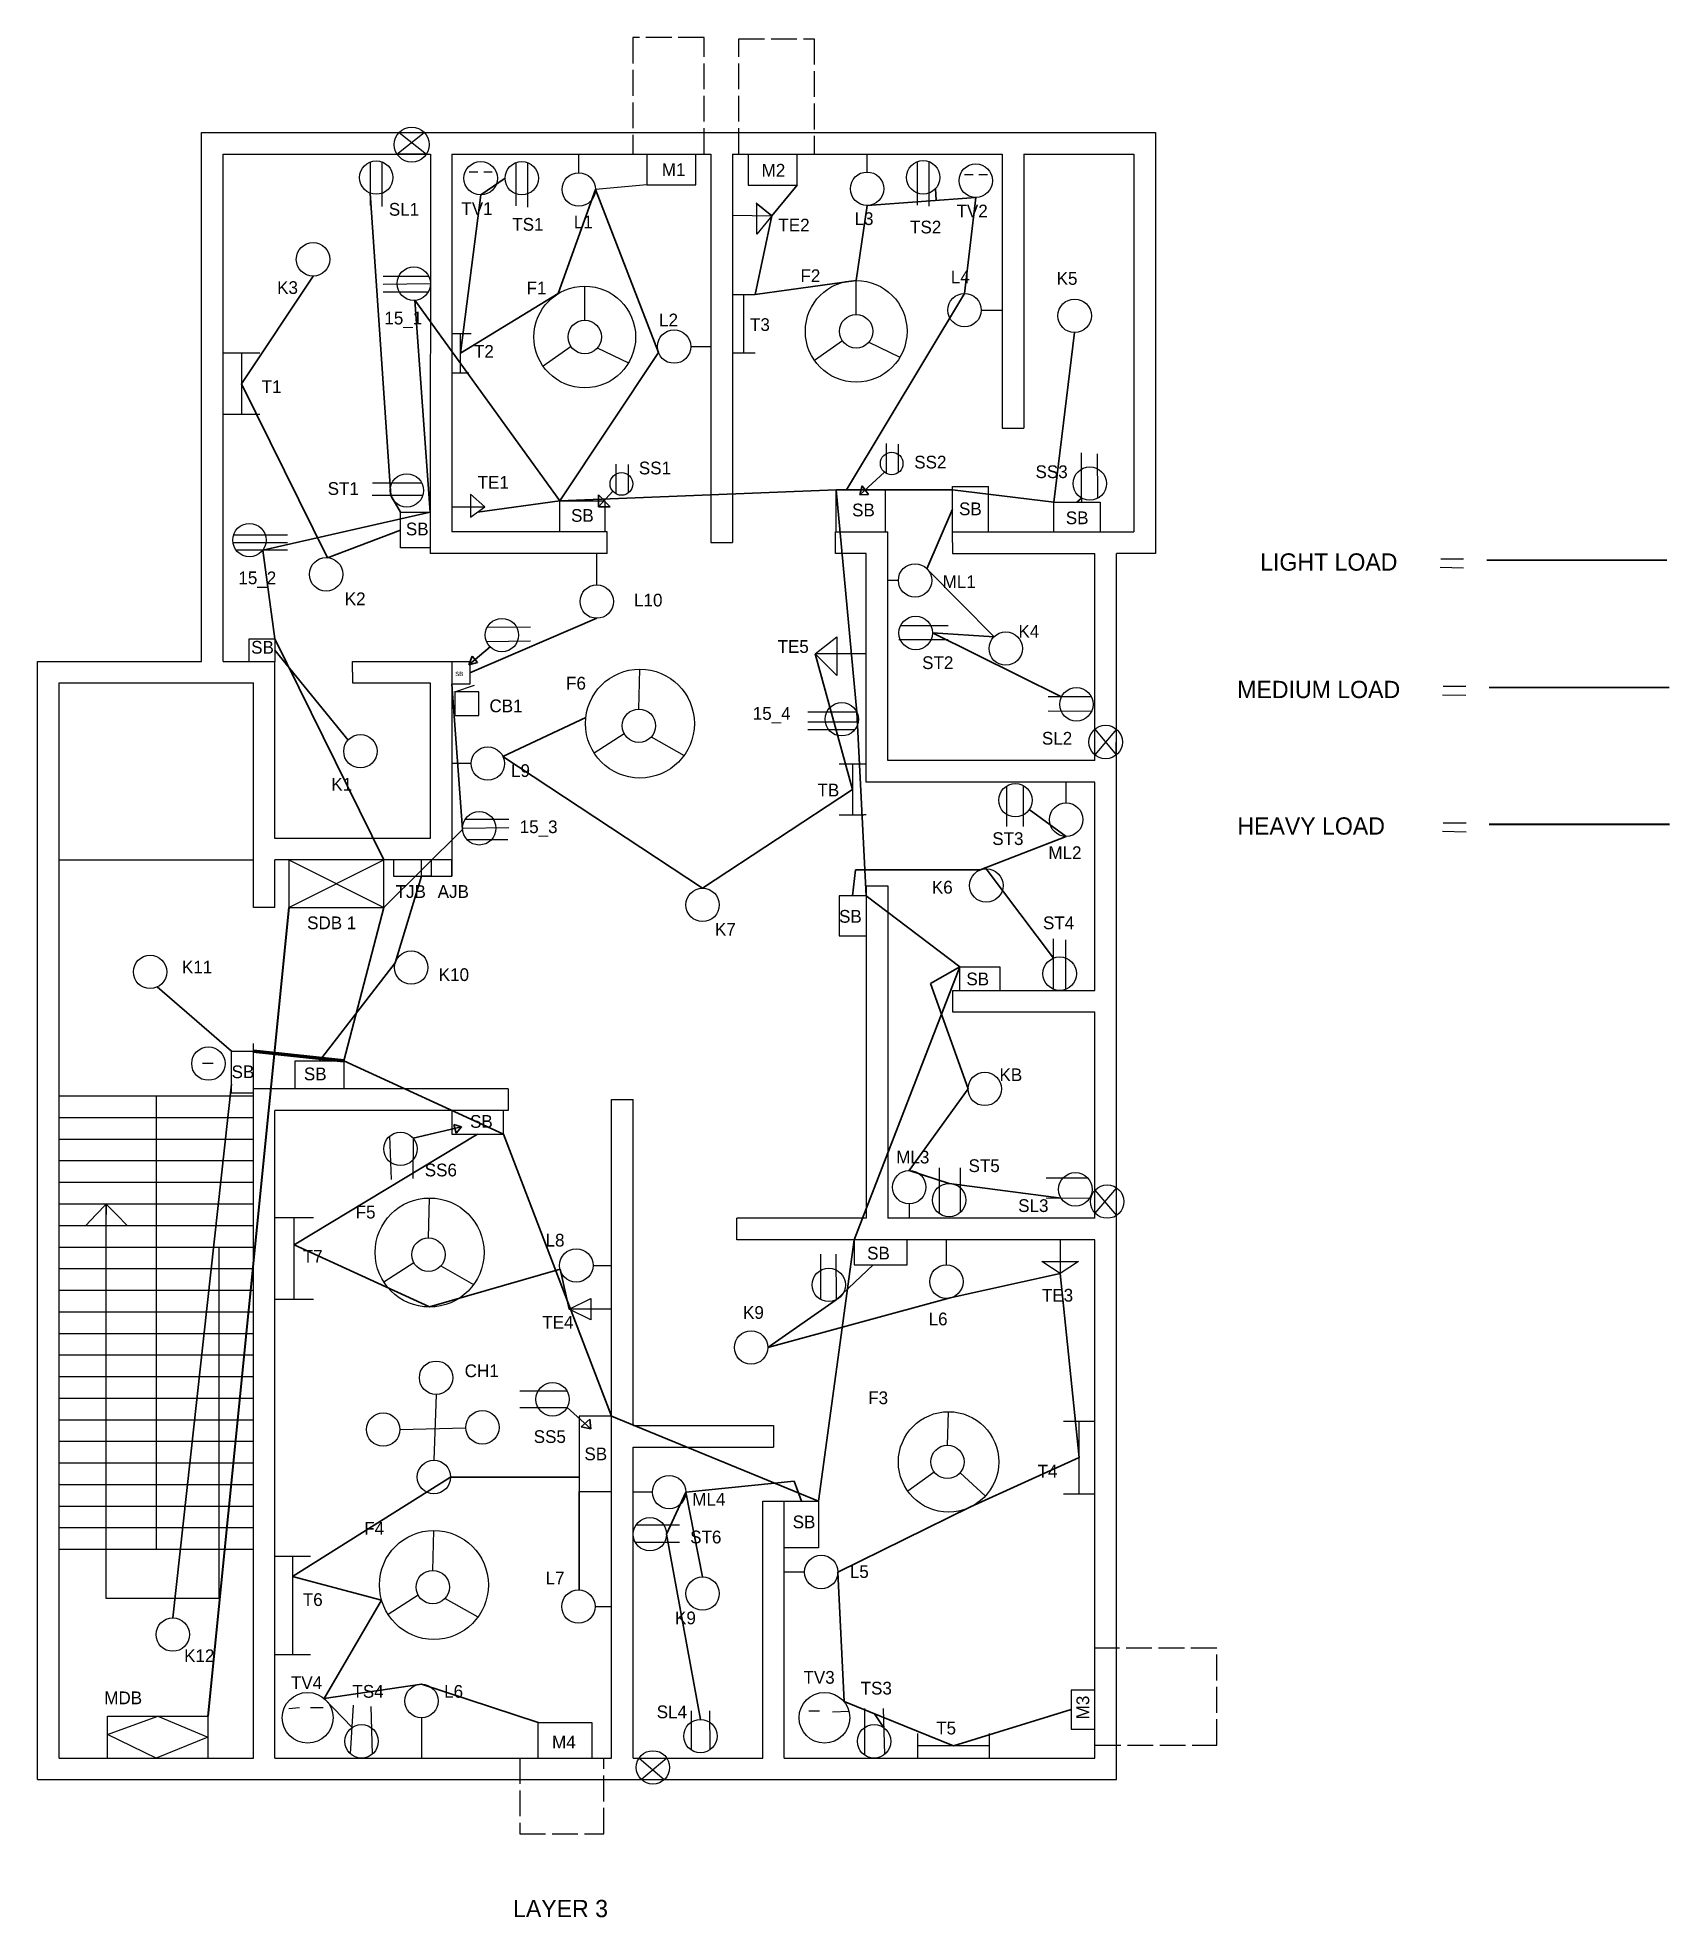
# Model space of a CAD drawing. Header units: inches. Extents: x -1401 to 4392, y -1632 to 1009.
# Drawn here: x 2271 to 3027, y -1477 to -606 of the extents above; entities that cross this region are included whole.
import ezdxf

# ---------------------------------------------------------------- set-up
doc = ezdxf.new("R2010")
doc.units = ezdxf.units.IN
doc.header["$MEASUREMENT"] = 0
doc.linetypes.add('ACAD_ISO02W100', pattern=[15, 12, -3])

msp = doc.modelspace()

# ---------------------------------------------------------------- texts
at = {"attachment_point": 1}
for s, insert, char_height, width in [('M1', (2560.32, -664.12), 5.9, 11.2344), ('M2', (2606.58, -664.41), 5.9, 11.2344), ('SL1', (2433.83, -682.52), 5.9, 11.2344), ('TV1', (2467.46, -682.16), 5.9, 11.2344), ('L3', (2649.64, -686.83), 5.9, 11.2344), ('TV2', (2696.89, -683.29), 5.9, 11.2344), ('TS1', (2491.03, -689.47), 5.9, 11.2344), ('L1', (2519.53, -688.43), 5.9, 11.2344), ('TE2', (2614.36, -689.82), 5.9, 11.2344), ('TS2', (2675.36, -690.72), 5.9, 11.2344), ('F2', (2624.57, -713.28), 5.9, 11.2344), ('L4', (2694.25, -713.81), 5.9, 11.2344), ('K3', (2382.06, -718.75), 5.9, 11.2344), ('F1', (2497.66, -718.96), 5.9, 11.2344), ('K5', (2743.29, -714.53), 5.9, 11.2344), ('15_1', (2431.76, -732.9), 5.9, 11.2344), ('L2', (2559.06, -733.77), 5.9, 11.2344), ('T3', (2601.2, -735.9), 5.9, 11.2344), ('T2', (2473.26, -748.32), 5.9, 11.2344), ('T1', (2374.9, -764.69), 5.9, 11.2344), ('SS2', (2677.3, -799.6), 5.9, 11.2344), ('TE1', (2474.98, -809.03), 5.9, 11.2344), ('SS1', (2549.68, -802.34), 5.9, 11.2344), ('SS3', (2733.49, -804.06), 5.9, 11.2344), ('ST1', (2405.48, -811.85), 5.9, 11.2344), ('SB', (2518.26, -824.31), 5.9, 11.2344), ('SB', (2648.5, -821.79), 5.9, 11.2344), ('SB', (2698.06, -821.26), 5.9, 11.2344), ('SB', (2747.52, -825.41), 5.9, 11.2344), ('SB', (2441.72, -830.59), 5.9, 11.2344), ('15_2', (2364.1, -853.22), 5.9, 11.2344), ('LIGHT LOAD', (2837.6, -844.83), 8, 211.524), ('ML1', (2690.46, -855.02), 5.9, 11.2344), ('K2', (2413.4, -862.94), 5.9, 11.2344), ('L10', (2547.46, -863.52), 5.9, 11.2344), ('K4', (2725.59, -877.98), 5.9, 11.2344), ('SB', (2370.03, -885.39), 5.9, 5.508), ('TE5', (2613.96, -885.02), 5.9, 11.2344), ('ST2', (2680.96, -892.52), 5.9, 11.2344), ('SB', (2464.61, -899.68), 2, 11.2344), ('F6', (2515.96, -902.02), 5.9, 11.2344), ('MEDIUM LOAD', (2826.98, -903.87), 8, 211.524), ('CB1', (2480.46, -912.52), 5.9, 11.2344), ('15_4', (2602.46, -916.02), 5.9, 11.2344), ('SL2', (2736.46, -927.52), 5.9, 11.2344), ('K1', (2407.16, -948.87), 5.9, 11.2344), ('L9', (2490.46, -942.52), 5.9, 11.2344), ('TB', (2632.46, -951.52), 5.9, 11.2344), ('15_3', (2494.46, -968.52), 5.9, 11.2344), ('ST3', (2713.46, -974.02), 5.9, 11.2344), ('HEAVY LOAD', (2827.04, -967.11), 8, 211.524), ('ML2', (2739.46, -980.52), 5.9, 11.2344), ('TJB', (2436.96, -998.52), 5.9, 11.2344), ('AJB', (2456.46, -998.52), 5.9, 11.2344), ('K6', (2685.46, -996.52), 5.9, 11.2344), ('SB', (2642.46, -1010.02), 5.9, 11.2344), ('SDB 1', (2395.96, -1013.02), 5.9, 30.5), ('K7', (2584.96, -1016.02), 5.9, 11.2344), ('ST4', (2736.96, -1013.02), 5.9, 11.2344), ('K11', (2337.96, -1033.52), 5.9, 30.5), ('K10', (2456.96, -1037.02), 5.9, 30.5), ('SB', (2701.46, -1039.02), 5.9, 11.2344), ('SB', (2360.96, -1082.02), 5.9, 30.5), ('SB', (2394.46, -1083.02), 5.9, 30.5), ('KB', (2716.8, -1083.41), 5.9, 11.2344), ('SB', (2471.46, -1105.02), 5.9, 11.2344), ('ML3', (2668.96, -1121.52), 5.9, 11.2344), ('SS6', (2450.46, -1127.52), 5.9, 11.2344), ('ST5', (2702.46, -1125.52), 5.9, 11.2344), ('F5', (2418.46, -1147.02), 5.9, 11.2344), ('SL3', (2725.46, -1144.02), 5.9, 11.2344), ('L8', (2506.46, -1160.02), 5.9, 11.2344), ('SB', (2655.46, -1166.02), 5.9, 11.2344), ('T7', (2393.96, -1167.52), 5.9, 11.2344), ('TE3', (2736.46, -1185.52), 5.9, 11.2344), ('TE4', (2504.96, -1198.02), 5.9, 11.2344), ('K9', (2597.96, -1193.52), 5.9, 11.2344), ('L6', (2683.96, -1196.52), 5.9, 11.2344), ('CH1', (2468.96, -1220.52), 5.9, 11.2344), ('F3', (2655.96, -1233.02), 5.9, 11.2344), ('SS5', (2500.96, -1251.02), 5.9, 11.2344), ('SB', (2524.46, -1259.02), 5.9, 11.2344), ('T4', (2734.46, -1267.02), 5.9, 11.2344), ('ML4', (2574.46, -1280.02), 5.9, 11.2344), ('F4', (2422.46, -1293.52), 5.9, 11.2344), ('SB', (2620.96, -1290.52), 5.9, 11.2344), ('ST6', (2573.46, -1297.52), 5.9, 11.2344), ('L5', (2647.46, -1313.52), 5.9, 11.2344), ('L7', (2506.46, -1316.52), 5.9, 11.2344), ('T6', (2393.96, -1326.52), 5.9, 11.2344), ('K9', (2566.46, -1335.02), 5.9, 11.2344), ('K12', (2338.96, -1352.52), 5.9, 11.2344), ('TV4', (2388.46, -1365.02), 5.9, 11.2344), ('TV3', (2625.96, -1362.52), 5.9, 11.2344), ('MDB', (2301.96, -1372.02), 5.9, 11.2344), ('TS4', (2416.96, -1369.02), 5.9, 11.2344), ('L6', (2459.46, -1369.02), 5.9, 11.2344), ('TS3', (2652.46, -1367.52), 5.9, 11.2344), ('SL4', (2557.96, -1378.52), 5.9, 11.2344), ('M4', (2509.46, -1392.52), 5.9, 11.2344), ('T5', (2687.46, -1386.02), 5.9, 11.2344), ('LAYER 3', (2491.39, -1468.56), 8, 396.2652)]:
    msp.add_mtext(s, dxfattribs=dict(at, insert=insert, char_height=char_height, width=width))
at = {"insert": (2752.46, -1384.92), "char_height": 5.9, "width": 11.2344, "attachment_point": 1, "rotation": 90}
msp.add_mtext('M3', dxfattribs=at)

# ---------------------------------------------------------------- linework, layer by layer
at = {"linetype": 'ACAD_ISO02W100'}
for p, q in [((2579.96, -605.92), (2546.96, -605.92)), ((2546.96, -605.92), (2546.96, -659.85)), ((2579.96, -659.85), (2579.96, -605.92)), ((2595.96, -659.85), (2595.96, -606.42)), ((2595.96, -606.42), (2630.96, -606.42)), ((2630.96, -606.42), (2630.96, -659.85)), ((2817.46, -1351.92), (2761.06, -1351.92)), ((2817.46, -1396.92), (2817.46, -1351.92)), ((2761.06, -1396.92), (2817.46, -1396.92)), ((2494.46, -1402.85), (2494.46, -1437.92)), ((2533.46, -1437.92), (2533.46, -1402.85)), ((2494.46, -1437.92), (2533.46, -1437.92))]:
    msp.add_line(p, q, dxfattribs=at)
for p, q in [((2347.06, -894.85), (2347.06, -649.85)), ((2347.06, -649.85), (2376.06, -649.85)), ((2352.06, -649.85), (2376.06, -649.85)), ((2352.06, -649.85), (2376.06, -649.85)), ((2376.06, -649.85), (2458.06, -649.85)), ((2437.6, -659.85), (2450.24, -649.85)), ((2438.59, -649.85), (2451.23, -659.85)), ((2458.06, -649.85), (2588.06, -649.85)), ((2588.06, -649.85), (2718.06, -649.85)), ((2718.06, -649.85), (2789.06, -649.85)), ((2789.06, -649.85), (2789.06, -844.85)), ((2347.06, -894.85), (2347.06, -654.85)), ((2357.06, -894.85), (2357.06, -659.85)), ((2357.06, -659.85), (2376.06, -659.85)), ((2376.06, -659.85), (2453.06, -659.85)), ((2451.23, -659.85), (2437.6, -659.85)), ((2453.06, -659.85), (2453.03, -844.85)), ((2463.06, -659.85), (2583.06, -659.85)), ((2463.06, -659.85), (2463.06, -834.85)), ((2463.06, -659.85), (2463.06, -834.85)), ((2521.85, -668.53), (2521.85, -659.85)), ((2553.42, -659.85), (2553.42, -674.06)), ((2576.14, -674.06), (2576.14, -659.85)), ((2583.06, -659.85), (2583.06, -839.85)), ((2593.06, -659.85), (2718.06, -659.85)), ((2593.06, -659.85), (2593.06, -839.85)), ((2600.3, -659.85), (2600.3, -674.2)), ((2623.03, -674.2), (2623.03, -659.85)), ((2655.47, -668.18), (2655.47, -659.85)), ((2718.06, -659.85), (2718.06, -786.85)), ((2728.06, -659.85), (2779.06, -659.85)), ((2728.06, -659.85), (2728.06, -786.85)), ((2779.06, -659.85), (2779.06, -834.85)), ((2425.25, -663.53), (2425.25, -683.62)), ((2430.63, -663.5), (2430.63, -684.1)), ((2471.12, -668.14), (2475.12, -668.14)), ((2477.78, -668.14), (2481.78, -668.14)), ((2492.69, -663.83), (2492.69, -683.92)), ((2498.06, -663.8), (2498.06, -684.41)), ((2678.7, -663.43), (2678.7, -683.51)), ((2684.08, -663.39), (2684.08, -684)), ((2700.56, -669.27), (2704.55, -669.27)), ((2707.21, -669.27), (2711.21, -669.27)), ((2553.42, -674.06), (2529.59, -676.27)), ((2553.42, -674.06), (2576.14, -674.06)), ((2600.3, -674.2), (2623.03, -674.2)), ((2611.32, -688.53), (2604.11, -682.58)), ((2604.11, -682.58), (2611.32, -688.53)), ((2604.41, -696.92), (2604.41, -682.84)), ((2593.06, -688.1), (2593.06, -688.1)), ((2593.06, -688.1), (2611.32, -688.53)), ((2611.32, -688.53), (2604.41, -696.92)), ((2433.65, -716.54), (2431.24, -716.54)), ((2431.24, -720.12), (2453.11, -719.77)), ((2452.35, -716.54), (2433.65, -716.54)), ((2524.62, -736.86), (2524.62, -721.05)), ((2650.39, -734.23), (2650.39, -718.41)), ((2431.24, -723.75), (2452.1, -723.72)), ((2463.06, -730.44), (2463.06, -730.44)), ((2593.06, -724.97), (2593.06, -724.97)), ((2593.06, -724.97), (2603.6, -724.97)), ((2598.33, -752.13), (2598.33, -724.97)), ((2708.33, -732.16), (2718.06, -732.16)), ((2463.06, -743.03), (2472.05, -743.03)), ((2467.01, -761.17), (2467.01, -743.03)), ((2644.06, -746.43), (2631.14, -755.55)), ((2656.21, -747.06), (2670.65, -753.97)), ((2357.06, -752.01), (2374.08, -752.01)), ((2365.57, -752.01), (2365.57, -780.47)), ((2518.3, -749.06), (2505.38, -758.19)), ((2530.44, -749.69), (2544.89, -756.61)), ((2573.77, -749.06), (2583.06, -749.06)), ((2603.6, -752.13), (2593.06, -752.13)), ((2463.06, -761.17), (2470.96, -761.17)), ((2374.08, -780.47), (2357.06, -780.47)), ((2718.06, -786.85), (2728.06, -786.85)), ((2664.38, -807.82), (2664.38, -793.98)), ((2670.08, -807.32), (2670.08, -794.17)), ((2754.77, -819.19), (2754.85, -798.31)), ((2762.33, -819.31), (2762.19, -798.74)), ((2539.14, -817.29), (2539.14, -803.44)), ((2544.84, -816.78), (2544.84, -803.64)), ((2449.53, -818.05), (2426.15, -818.05)), ((2429.87, -812.38), (2426.28, -812.38)), ((2449.16, -812.38), (2429.87, -812.38)), ((2478.33, -823.24), (2471.64, -817.36)), ((2471.64, -817.36), (2471.64, -828.1)), ((2641.06, -834.85), (2641.06, -815.33)), ((2641.06, -815.33), (2663.9, -815.33)), ((2663.9, -815.33), (2663.9, -834.85)), ((2695.06, -834.85), (2695.06, -813.92)), ((2695.06, -813.92), (2711.78, -813.92)), ((2711.78, -834.85), (2711.78, -813.92)), ((2439.18, -842.25), (2439.18, -825.77)), ((2439.18, -825.77), (2453.03, -825.77)), ((2463.06, -823.24), (2463.06, -823.24)), ((2463.06, -823.24), (2478.33, -823.24)), ((2471.64, -828.1), (2478.33, -823.24)), ((2513.11, -834.85), (2513.11, -820.54)), ((2513.11, -820.54), (2533.86, -820.54)), ((2533.86, -820.54), (2533.86, -834.85)), ((2741.91, -834.85), (2741.91, -821.17)), ((2741.91, -821.17), (2763.48, -821.17)), ((2754.77, -819.19), (2754.77, -821.17)), ((2763.48, -821.17), (2763.48, -834.85)), ((2535.06, -834.85), (2463.06, -834.85)), ((2535.06, -844.85), (2535.06, -834.85)), ((2640.88, -844.85), (2640.88, -834.85)), ((2641.06, -834.85), (2665.06, -834.85)), ((2665.06, -940.85), (2665.06, -834.85)), ((2695.06, -839.85), (2695.06, -834.85)), ((2695.06, -834.85), (2779.06, -834.85)), ((2386.93, -839.92), (2361.57, -839.91)), ((2361.87, -836.24), (2386.93, -836.24)), ((2386.93, -843.39), (2363.03, -843.36)), ((2453.03, -842.25), (2439.18, -842.25)), ((2583.06, -839.85), (2593.06, -839.85)), ((2695.06, -839.85), (2695.06, -844.85)), ((2463.06, -844.85), (2453.03, -844.85)), ((2535.06, -844.85), (2463.06, -844.85)), ((2530.2, -859.44), (2530.2, -844.85)), ((2655.06, -844.85), (2640.88, -844.85)), ((2655.06, -950.85), (2655.06, -844.85)), ((2695.06, -844.85), (2761.06, -844.85)), ((2761.06, -940.85), (2761.06, -844.85)), ((2771.06, -945.85), (2771.06, -844.85)), ((2789.06, -844.85), (2771.06, -844.85)), ((2931.88, -851.65), (2921, -851.43)), ((2921.32, -847.34), (2931.88, -847.34)), ((2669.93, -857.38), (2665.06, -857.38)), ((2479.34, -879.09), (2499.46, -878.92)), ((2671.03, -878.29), (2693.06, -878.29)), ((2369.06, -894.85), (2369.06, -884.41)), ((2369.06, -884.41), (2381.05, -884.41)), ((2381.05, -884.41), (2381.05, -894.85)), ((2479.03, -885.59), (2499.46, -885.42)), ((2631.46, -891.42), (2641.46, -883.42)), ((2641.46, -883.42), (2641.46, -901.42)), ((2693.06, -884.94), (2670.23, -884.94)), ((2271.06, -981.85), (2271.06, -894.85)), ((2271.06, -894.85), (2347.06, -894.85)), ((2276.06, -894.85), (2347.06, -894.85)), ((2357.06, -894.85), (2376.06, -894.85)), ((2357.06, -894.85), (2381.06, -894.85)), ((2381.06, -976.85), (2381.06, -894.85)), ((2417.06, -899.85), (2417.06, -894.85)), ((2417.06, -894.85), (2463.03, -894.85)), ((2463.03, -894.85), (2463.03, -986.85)), ((2463.03, -894.85), (2471.29, -894.85)), ((2471.29, -894.85), (2471.29, -905.42)), ((2655.06, -891.42), (2631.46, -891.42)), ((2641.46, -901.42), (2631.46, -891.42)), ((2655.06, -891.42), (2655.06, -891.42)), ((2281.06, -981.85), (2281.06, -904.85)), ((2281.06, -904.85), (2371.06, -904.85)), ((2371.06, -1008.85), (2371.06, -904.85)), ((2371.06, -1008.85), (2371.06, -904.85)), ((2417.06, -899.85), (2417.06, -904.85)), ((2417.06, -904.85), (2453.03, -904.85)), ((2453.03, -904.85), (2453.03, -976.85)), ((2471.29, -905.42), (2463.03, -905.42)), ((2549.7, -916.94), (2550.2, -898.44)), ((2464.46, -908.92), (2473.46, -905.92)), ((2475.46, -908.92), (2464.46, -908.92)), ((2464.46, -908.92), (2464.46, -919.92)), ((2475.46, -919.92), (2475.46, -908.92)), ((2759.4, -911.31), (2739.3, -911.31)), ((2932.97, -910.69), (2922.09, -910.47)), ((2922.41, -906.38), (2932.97, -906.38)), ((2464.46, -919.92), (2475.46, -919.92)), ((2650.66, -918.32), (2627.96, -918.32)), ((2627.96, -922.92), (2651.34, -922.9)), ((2739.3, -917.74), (2759.51, -917.96)), ((2542.91, -928.39), (2529.01, -937.39)), ((2555.42, -929.88), (2570.61, -938.52)), ((2649.67, -926.59), (2627.96, -926.59)), ((2771.06, -926.21), (2761.06, -938.18)), ((2761.06, -926.26), (2770.93, -938.18)), ((2770.93, -938.18), (2771.06, -926.21)), ((2771.06, -940.02), (2771.06, -926.21)), ((2471.96, -942.18), (2463.03, -942.18)), ((2655.06, -942.42), (2642.46, -942.42)), ((2648.76, -942.42), (2648.76, -965.92)), ((2761.06, -940.85), (2665.06, -940.85)), ((2771.06, -1051.85), (2771.06, -945.85)), ((2761.06, -950.85), (2655.06, -950.85)), ((2720.09, -952.62), (2720.09, -971.42)), ((2727.77, -952.32), (2727.77, -971.42)), ((2747.7, -960.44), (2747.7, -950.85)), ((2761.06, -1047.26), (2761.06, -950.85)), ((2642.46, -965.92), (2653.96, -965.92)), ((2655.06, -965.92), (2653.96, -965.92)), ((2489.46, -971.92), (2467.96, -972.33)), ((2469.23, -967.93), (2489.46, -967.93)), ((2933.03, -973.93), (2922.15, -973.72)), ((2922.47, -969.63), (2933.03, -969.63)), ((2271.06, -1097.85), (2271.06, -981.85)), ((2281.06, -1097.85), (2281.06, -981.85)), ((2453.03, -976.85), (2381.06, -976.85)), ((2469.98, -977.39), (2488.96, -977.39)), ((2371.06, -986.94), (2281.06, -986.94)), ((2463.03, -986.85), (2381.06, -986.85)), ((2381.06, -1008.85), (2381.06, -986.85)), ((2387.46, -986.85), (2387.46, -1008.92)), ((2387.46, -1008.92), (2431.46, -986.85)), ((2387.46, -986.85), (2431.46, -1008.92)), ((2431.46, -1008.92), (2431.46, -986.85)), ((2435.96, -986.85), (2435.96, -994.42)), ((2448.96, -994.42), (2448.96, -986.85)), ((2453.46, -986.85), (2453.46, -994.42)), ((2710.7, -990.94), (2710.5, -990.45)), ((2435.96, -994.42), (2448.96, -994.42)), ((2453.46, -994.42), (2462.96, -994.42)), ((2655.06, -998.85), (2655.06, -1152.85)), ((2655.06, -998.85), (2665.06, -998.85)), ((2665.06, -998.85), (2665.06, -1152.85)), ((2381.06, -1008.85), (2371.06, -1008.85)), ((2387.46, -1008.92), (2431.46, -1008.92)), ((2655.06, -1003.42), (2642.46, -1003.42)), ((2642.46, -1003.42), (2642.46, -1021.92)), ((2642.46, -1021.92), (2655.06, -1021.92)), ((2741.84, -1046.71), (2741.84, -1023.42)), ((2747.57, -1046.7), (2747.57, -1023.92)), ((2698.46, -1047.26), (2698.46, -1036.42)), ((2698.46, -1036.42), (2716.96, -1036.42)), ((2716.96, -1036.42), (2716.96, -1047.26)), ((2695.06, -1047.26), (2761.06, -1047.26)), ((2695.06, -1047.26), (2761.06, -1047.26)), ((2695.06, -1047.26), (2695.06, -1057.26)), ((2771.06, -1157.85), (2771.06, -1051.85)), ((2695.06, -1057.26), (2761.06, -1057.26)), ((2761.06, -1152.85), (2761.06, -1057.26)), ((2360.96, -1094.92), (2360.96, -1075.42)), ((2360.96, -1075.42), (2371.06, -1075.42)), ((2371.06, -1092.85), (2371.06, -1071.92)), ((2347.46, -1080.92), (2352.46, -1080.92)), ((2390.46, -1092.85), (2390.46, -1079.92)), ((2390.46, -1079.92), (2412.96, -1079.92)), ((2412.96, -1079.92), (2412.96, -1092.85)), ((2371.06, -1096.29), (2281.06, -1096.29)), ((2326.06, -1096.29), (2326.06, -1306.29)), ((2371.06, -1094.92), (2360.96, -1094.92)), ((2371.06, -1402.85), (2371.06, -1092.85)), ((2489.06, -1092.85), (2371.06, -1092.85)), ((2489.06, -1092.85), (2489.06, -1102.85)), ((2271.06, -1407.85), (2271.06, -1097.85)), ((2271.06, -1412.85), (2271.06, -1097.85)), ((2281.06, -1402.85), (2281.06, -1097.85)), ((2381.06, -1402.85), (2381.06, -1102.85)), ((2489.06, -1102.85), (2381.06, -1102.85)), ((2462.96, -1102.85), (2462.96, -1113.92)), ((2486.96, -1113.92), (2486.96, -1102.85)), ((2537.06, -1402.85), (2537.06, -1097.85)), ((2537.06, -1097.85), (2547.06, -1097.85)), ((2547.06, -1248.85), (2547.06, -1097.85)), ((2371.06, -1106.29), (2281.06, -1106.29)), ((2462.96, -1113.92), (2486.96, -1113.92)), ((2371.06, -1116.29), (2281.06, -1116.29)), ((2434.19, -1114.78), (2434.96, -1134.92)), ((2445.16, -1115.75), (2444.96, -1134.42)), ((2371.06, -1126.29), (2281.06, -1126.29)), ((2689.05, -1150.78), (2689.05, -1129.42)), ((2698.66, -1150.14), (2698.66, -1129.42)), ((2371.06, -1136.29), (2281.06, -1136.29)), ((2757.68, -1134.21), (2738.46, -1134.21)), ((2771.06, -1138.72), (2761.06, -1150.41)), ((2761.06, -1139.82), (2771.06, -1151.51)), ((2771.06, -1151.51), (2771.06, -1138.72)), ((2371.06, -1146.29), (2281.06, -1146.29)), ((2298.23, -1151), (2302.91, -1146.29)), ((2302.91, -1328.92), (2302.91, -1146.29)), ((2302.91, -1146.29), (2302.91, -1151)), ((2302.91, -1146.29), (2307.59, -1151)), ((2452.2, -1161.94), (2452.7, -1143.44)), ((2674.96, -1146.15), (2674.96, -1152.85)), ((2738.46, -1143.42), (2758.49, -1143.57)), ((2371.06, -1156.29), (2281.06, -1156.29)), ((2298.23, -1151), (2293.26, -1156.29)), ((2312.71, -1156.29), (2307.59, -1151)), ((2381.06, -1152.42), (2398.96, -1152.42)), ((2390.01, -1190.42), (2390.01, -1152.42)), ((2655.06, -1152.85), (2595.06, -1152.85)), ((2595.06, -1162.85), (2595.06, -1152.85)), ((2761.06, -1152.85), (2665.06, -1152.85)), ((2771.06, -1253.85), (2771.06, -1157.85)), ((2371.06, -1166.29), (2281.06, -1166.29)), ((2355.01, -1166.29), (2355.01, -1328.92)), ((2761.06, -1162.85), (2595.06, -1162.85)), ((2649.46, -1162.85), (2649.46, -1174.42)), ((2673.96, -1174.42), (2673.96, -1162.85)), ((2692.2, -1174.44), (2692.2, -1162.85)), ((2744.96, -1162.85), (2744.96, -1178.42)), ((2761.06, -1253.85), (2761.06, -1162.85)), ((2445.41, -1173.39), (2431.51, -1182.39)), ((2457.92, -1174.88), (2473.11, -1183.52)), ((2528.43, -1174.68), (2537.06, -1174.68)), ((2633.94, -1190.44), (2633.94, -1169.42)), ((2640.96, -1169.42), (2641.07, -1190.64)), ((2649.46, -1174.42), (2673.96, -1174.42)), ((2744.96, -1178.42), (2736.46, -1172.92)), ((2736.46, -1172.92), (2753.46, -1172.92)), ((2753.46, -1172.92), (2744.96, -1178.42)), ((2371.06, -1176.29), (2281.06, -1176.29)), ((2371.06, -1186.29), (2281.06, -1186.29)), ((2398.96, -1190.42), (2381.06, -1190.42)), ((2517.46, -1194.92), (2527.46, -1189.92)), ((2527.46, -1189.92), (2527.46, -1199.92)), ((2371.06, -1196.29), (2281.06, -1196.29)), ((2537.06, -1194.92), (2517.46, -1194.92)), ((2527.46, -1199.92), (2517.46, -1194.92)), ((2537.06, -1194.92), (2537.06, -1194.92)), ((2371.06, -1206.29), (2281.06, -1206.29)), ((2371.06, -1216.29), (2281.06, -1216.29)), ((2609.43, -1212.68), (2609.43, -1212.68)), ((2371.06, -1226.29), (2281.06, -1226.29)), ((2371.06, -1236.29), (2281.06, -1236.29)), ((2455.7, -1234.42), (2454.7, -1264.94)), ((2516.46, -1232.92), (2494.46, -1232.92)), ((2494.46, -1240.42), (2516.47, -1240.42)), ((2537.06, -1244.42), (2521.96, -1244.42)), ((2521.96, -1244.42), (2521.96, -1279.42)), ((2692.7, -1257.94), (2693.2, -1242.44)), ((2371.06, -1246.29), (2281.06, -1246.29)), ((2438.93, -1250.68), (2469.46, -1249.88)), ((2547.06, -1248.85), (2612.06, -1248.85)), ((2612.06, -1248.85), (2612.06, -1258.85)), ((2761.06, -1246.92), (2746.46, -1246.92)), ((2753.76, -1280.42), (2753.76, -1246.92)), ((2761.06, -1402.85), (2761.06, -1253.85)), ((2771.06, -1412.85), (2771.06, -1253.85)), ((2371.06, -1256.29), (2281.06, -1256.29)), ((2547.06, -1402.85), (2547.06, -1258.85)), ((2547.06, -1258.85), (2612.06, -1258.85)), ((2371.06, -1266.29), (2281.06, -1266.29)), ((2686.59, -1270.43), (2674.32, -1279.24)), ((2698.6, -1270.68), (2710.24, -1281.47)), ((2371.06, -1276.29), (2281.06, -1276.29)), ((2521.96, -1272.68), (2521.96, -1279.42)), ((2521.96, -1279.42), (2537.06, -1279.42)), ((2555.96, -1279.68), (2547.06, -1279.68)), ((2371.06, -1286.29), (2281.06, -1286.29)), ((2607.06, -1402.85), (2607.06, -1283.85)), ((2607.06, -1283.85), (2617.06, -1283.85)), ((2617.06, -1402.85), (2617.06, -1283.85)), ((2617.06, -1283.85), (2632.96, -1283.85)), ((2632.96, -1283.85), (2632.96, -1305.42)), ((2746.46, -1280.42), (2761.06, -1280.42)), ((2371.06, -1296.29), (2281.06, -1296.29)), ((2548.37, -1294.86), (2568.46, -1294.86)), ((2454.2, -1315.94), (2454.7, -1297.44)), ((2548, -1302.89), (2568.46, -1302.89)), ((2632.96, -1305.42), (2617.06, -1305.42)), ((2371.06, -1306.29), (2281.06, -1306.29)), ((2397.46, -1309.42), (2381.06, -1309.42)), ((2389.26, -1309.42), (2389.26, -1354.92)), ((2626.46, -1316.68), (2617.06, -1316.68)), ((2355.01, -1328.92), (2302.91, -1328.92)), ((2447.41, -1327.39), (2433.51, -1336.39)), ((2459.92, -1328.88), (2475.11, -1337.52)), ((2529.43, -1332.68), (2537.06, -1332.68)), ((2381.06, -1354.92), (2397.46, -1354.92)), ((2761.06, -1371.42), (2749.96, -1371.42)), ((2749.96, -1371.42), (2749.96, -1389.42)), ((2303.46, -1402.85), (2303.46, -1383.42)), ((2303.46, -1383.42), (2349.96, -1383.42)), ((2303.46, -1391.92), (2326.71, -1383.42)), ((2326.71, -1383.42), (2349.96, -1393.13)), ((2349.96, -1383.42), (2349.96, -1402.85)), ((2387.46, -1379.92), (2392.46, -1379.42)), ((2397.46, -1379.42), (2403.46, -1379.42)), ((2416.01, -1400.86), (2417.46, -1378.42)), ((2425.46, -1378.92), (2426.1, -1401.09)), ((2448.96, -1384.15), (2448.96, -1402.85)), ((2574.08, -1399.23), (2574.08, -1380.92)), ((2582.46, -1380.92), (2582.56, -1399.07)), ((2628.46, -1380.92), (2633.46, -1380.92)), ((2639.46, -1381.42), (2647.02, -1381.08)), ((2654.38, -1401.53), (2654.38, -1379.92)), ((2662.96, -1379.92), (2663.54, -1401.14)), ((2326.06, -1402.85), (2303.46, -1391.92)), ((2349.96, -1393.13), (2326.06, -1402.85)), ((2502.96, -1402.85), (2502.96, -1386.42)), ((2502.96, -1386.42), (2527.96, -1386.42)), ((2527.96, -1386.42), (2527.96, -1402.85)), ((2678.96, -1402.85), (2678.96, -1391.42)), ((2711.96, -1391.42), (2711.96, -1402.85)), ((2749.96, -1389.42), (2761.06, -1389.42)), ((2711.96, -1397.13), (2678.96, -1397.13)), ((2281.06, -1402.85), (2371.06, -1402.85)), ((2381.06, -1402.85), (2537.06, -1402.85)), ((2547.06, -1402.85), (2607.06, -1402.85)), ((2547.06, -1402.85), (2607.06, -1402.85)), ((2547.06, -1402.85), (2607.06, -1402.85)), ((2549.78, -1402.85), (2561.46, -1412.85)), ((2562.61, -1402.85), (2550.93, -1412.85)), ((2617.06, -1402.85), (2761.06, -1402.85)), ((2271.06, -1412.85), (2376.06, -1412.85)), ((2376.06, -1412.85), (2542.06, -1412.85)), ((2542.06, -1412.85), (2612.06, -1412.85)), ((2612.06, -1412.85), (2771.06, -1412.85))]:
    msp.add_line(p, q)
at = {"color": 1, "lineweight": 30}
for p, q in [((2425.25, -678.01), (2434.79, -818.05)), ((2476.39, -678.8), (2467.01, -752.1)), ((2487.68, -671.07), (2476.39, -678.8)), ((2512.37, -724.48), (2529.59, -676.27)), ((2529.59, -676.27), (2558.81, -751.85)), ((2623.03, -674.2), (2611.27, -688.48)), ((2687.11, -675.93), (2687.5, -681.28)), ((2650.39, -718.41), (2655.47, -683.65)), ((2655.47, -683.65), (2705.82, -679.92)), ((2705.82, -679.92), (2700.59, -724.43)), ((2611.27, -688.48), (2603.6, -724.97)), ((2398.7, -716.36), (2365.57, -766.24)), ((2603.6, -724.97), (2650.39, -718.41)), ((2467.01, -752.1), (2512.37, -724.48)), ((2700.59, -724.43), (2645.87, -815.33)), ((2751.63, -742.53), (2741.91, -821.17)), ((2558.81, -751.85), (2513.11, -820.54)), ((2365.57, -766.24), (2405.48, -846.83)), ((2663.56, -807.28), (2652.1, -817.73)), ((2434.79, -818.05), (2439.18, -825.77)), ((2537.58, -816.02), (2530.96, -823.23)), ((2530.96, -823.23), (2530.96, -817.67)), ((2530.96, -817.67), (2536.4, -823.23)), ((2652.1, -817.73), (2653.21, -813.47)), ((2656.05, -817.58), (2652.1, -817.73)), ((2653.21, -813.47), (2656.05, -817.58)), ((2513.11, -820.54), (2474.98, -825.67)), ((2536.4, -823.23), (2530.96, -823.23)), ((2683.17, -851.95), (2695.06, -824.39)), ((2405.48, -846.83), (2439.18, -834.01)), ((2714.28, -883.43), (2683.17, -851.95)), ((2942.6, -847.99), (3026.09, -847.99)), ((2471.29, -900.13), (2530.2, -874.92)), ((2480.72, -888.15), (2470.96, -896.42)), ((2745.54, -911.31), (2685.71, -881.71)), ((2685.71, -881.71), (2714.28, -883.43)), ((2414.92, -931.29), (2381.05, -889.63)), ((2470.96, -896.42), (2472.46, -892.42)), ((2474.96, -895.42), (2470.96, -896.42)), ((2472.46, -892.42), (2474.96, -895.42)), ((2648.76, -954.17), (2631.46, -891.42)), ((2525.11, -920.91), (2486.7, -938.9)), ((2579.2, -999.94), (2486.7, -938.9)), ((2579.2, -999.94), (2648.76, -954.17)), ((2730.59, -963.53), (2747.7, -975.92)), ((2747.7, -975.92), (2707.88, -991.47)), ((2650.09, -991.47), (2648.76, -1003.42)), ((2707.88, -991.47), (2650.09, -991.47)), ((2741.84, -1032.33), (2710.7, -990.94)), ((2448.96, -994.42), (2436.79, -1034.43)), ((2453.46, -994.42), (2448.96, -994.42)), ((2436.79, -1034.43), (2401.71, -1079.92)), ((2684.81, -1044.14), (2698.46, -1036.42)), ((2702.22, -1092.92), (2684.81, -1044.14)), ((2326.54, -1045.66), (2360.96, -1075.42)), ((2333.7, -1337.94), (2360.96, -1090.66)), ((2674.96, -1130.68), (2702.22, -1092.92)), ((2390.01, -1165.1), (2474.96, -1113.92)), ((2445.16, -1115.75), (2467.46, -1110.42)), ((2467.46, -1110.42), (2463.96, -1109.42)), ((2463.96, -1109.42), (2464.96, -1113.42)), ((2464.96, -1113.42), (2467.46, -1110.42)), ((2693.46, -1136.68), (2674.96, -1130.68)), ((2745.37, -1143.47), (2693.46, -1136.68)), ((2452.7, -1193.92), (2390.01, -1165.1)), ((2641.07, -1190.64), (2658.2, -1174.42)), ((2513.16, -1176.43), (2452.7, -1193.92)), ((2744.96, -1178.42), (2693.87, -1189.73)), ((2753.76, -1263.67), (2744.96, -1178.42)), ((2693.87, -1189.73), (2609.43, -1212.68)), ((2609.43, -1212.68), (2641.07, -1190.64)), ((2516.47, -1240.42), (2527.46, -1250.42)), ((2522.96, -1249.42), (2526.96, -1245.92)), ((2527.46, -1250.42), (2522.96, -1249.42)), ((2526.96, -1245.92), (2527.46, -1250.42)), ((2703.42, -1286.54), (2753.76, -1263.67)), ((2389.26, -1318.82), (2462.43, -1272.68)), ((2462.43, -1272.68), (2521.96, -1272.68)), ((2521.96, -1279.42), (2521.96, -1324.95)), ((2562.53, -1299.18), (2571.43, -1279.68)), ((2571.43, -1279.68), (2621.62, -1274.54)), ((2579.2, -1318.94), (2571.43, -1279.68)), ((2621.62, -1274.54), (2625.01, -1283.85)), ((2641.93, -1316.68), (2703.42, -1286.54)), ((2578.2, -1384.94), (2562.53, -1299.18)), ((2430.45, -1329.67), (2389.26, -1318.82)), ((2644.75, -1376.71), (2641.93, -1316.68)), ((2403.86, -1375.25), (2430.45, -1329.67)), ((2448.96, -1368.68), (2403.86, -1375.25)), ((2416.79, -1388.75), (2403.86, -1375.25)), ((2502.96, -1386.42), (2448.96, -1368.68)), ((2695.46, -1397.13), (2644.75, -1376.71)), ((2663.2, -1388.83), (2658.81, -1382.38)), ((2749.96, -1380.42), (2695.46, -1397.13))]:
    msp.add_line(p, q, dxfattribs=at)
at = {"color": 3, "lineweight": 35}
for p, q in [((2453.03, -825.77), (2445.94, -727.61)), ((2445.94, -727.61), (2513.11, -820.54)), ((2513.11, -820.54), (2641.06, -815.33)), ((2641.06, -815.33), (2695.06, -815.33)), ((2641.06, -815.33), (2650.66, -918.32)), ((2695.06, -815.33), (2741.91, -821.17)), ((2375.37, -843.37), (2453.03, -825.77)), ((2381.05, -884.41), (2375.37, -843.37)), ((2381.05, -884.41), (2431.46, -986.85)), ((2650.66, -918.32), (2655.06, -1003.42)), ((2655.06, -1003.42), (2698.46, -1036.42)), ((2698.46, -1036.42), (2649.46, -1162.85)), ((2486.96, -1113.92), (2412.96, -1079.92)), ((2537.06, -1244.42), (2486.96, -1113.92)), ((2649.46, -1162.85), (2632.96, -1283.85)), ((2632.96, -1283.85), (2537.06, -1244.42))]:
    msp.add_line(p, q, dxfattribs=at)
at = {"color": 3, "lineweight": 30}
for p, q in [((2754.77, -819.19), (2752.7, -821.17)), ((2943.7, -907.03), (3027.19, -907.03)), ((2517.46, -1194.92), (2513.16, -1176.43))]:
    msp.add_line(p, q, dxfattribs=at)
at = {"color": 3, "linetype": 'ByBlock', "lineweight": 35}
for p, q in [((2463.03, -905.42), (2467.98, -972.75)), ((2467.98, -972.75), (2431.46, -1008.92)), ((2431.46, -1008.92), (2412.96, -1079.92))]:
    msp.add_line(p, q, dxfattribs=at)
at = {"color": 5, "lineweight": 40}
msp.add_line((2943.75, -970.27), (3027.24, -970.27), dxfattribs=at)
at = {"lineweight": 35}
msp.add_line((2462.96, -994.42), (2462.96, -986.85), dxfattribs=at)
at = {"color": 5, "linetype": 'ByBlock', "lineweight": 40}
msp.add_line((2387.46, -1008.92), (2349.96, -1383.42), dxfattribs=at)
at = {"color": 1, "lineweight": 100}
msp.add_line((2371.06, -1075.42), (2412.96, -1079.92), dxfattribs=at)
for centre, radius in [((2444.42, -655.48), 8.1), ((2427.98, -670.77), 7.74), ((2476.39, -671.06), 7.74), ((2495.42, -671.07), 7.74), ((2521.85, -676.27), 7.74), ((2655.47, -675.92), 7.74), ((2681.44, -670.66), 7.74), ((2705.82, -672.19), 7.74), ((2398.7, -708.63), 7.74), ((2445.38, -719.89), 7.74), ((2524.62, -744.6), 23.56), ((2650.39, -741.97), 23.56), ((2700.59, -732.16), 7.74), ((2751.63, -734.79), 7.74), ((2524.62, -744.6), 7.74), ((2650.39, -741.97), 7.74), ((2566.03, -749.06), 7.74), ((2666.84, -803.2), 5.24), ((2442.16, -815.68), 7.74), ((2541.6, -812.67), 5.24), ((2758.66, -812.5), 7.74), ((2369.21, -838.69), 7.74), ((2404.78, -854.54), 7.74), ((2677.67, -857.38), 7.74), ((2530.2, -867.18), 7.74), ((2486.2, -882.68), 7.74), ((2677.97, -881.71), 7.74), ((2719.73, -888.92), 7.74), ((2550.2, -923.68), 25.24), ((2643.7, -921.68), 7.74), ((2752.47, -914.75), 7.74), ((2549.7, -924.68), 7.74), ((2420.64, -936.5), 7.74), ((2765.99, -932.22), 7.74), ((2479.7, -942.18), 7.74), ((2724.2, -959.18), 7.74), ((2475.7, -972.18), 7.74), ((2747.7, -968.18), 7.74), ((2710.7, -998.68), 7.74), ((2579.2, -1007.68), 7.74), ((2323.2, -1038.68), 7.74), ((2444.2, -1036.68), 7.74), ((2744.7, -1039.52), 7.74), ((2350.2, -1081.18), 7.74), ((2709.96, -1092.92), 7.74), ((2439.2, -1120.68), 7.74), ((2674.96, -1138.42), 7.74), ((2751.96, -1139.42), 7.74), ((2693.46, -1144.42), 7.74), ((2766.7, -1145.11), 7.74), ((2452.7, -1168.68), 25.24), ((2452.2, -1169.68), 7.74), ((2520.7, -1174.68), 7.74), ((2692.2, -1182.18), 7.74), ((2637.7, -1183.68), 7.74), ((2601.7, -1212.68), 7.74), ((2455.7, -1226.68), 7.74), ((2509.7, -1236.68), 7.74), ((2431.2, -1250.68), 7.74), ((2477.2, -1249.68), 7.74), ((2693.2, -1265.68), 23.24), ((2692.7, -1265.68), 7.74), ((2454.7, -1272.68), 7.74), ((2563.7, -1279.68), 7.74), ((2554.79, -1299.18), 7.74), ((2454.7, -1322.68), 25.24), ((2634.2, -1316.68), 7.74), ((2454.2, -1323.68), 7.74), ((2579.2, -1326.68), 7.74), ((2521.7, -1332.68), 7.74), ((2333.7, -1345.68), 7.74), ((2396.2, -1384.18), 11.76), ((2448.96, -1376.42), 7.74), ((2635.7, -1384.18), 11.74), ((2421.2, -1395.11), 7.74), ((2578.2, -1392.68), 7.74), ((2658.7, -1395.11), 7.74), ((2556.2, -1407.18), 7.74)]:
    msp.add_circle(centre, radius)

msp.set_redraw_order([(e.dxf.handle, doc.entitydb.next_handle()) for e in msp.query("TEXT MTEXT ATTDEF DIMENSION ARC_DIMENSION")])  # texts and dimensions are drawn at this point

doc.saveas('drawing.dxf')
